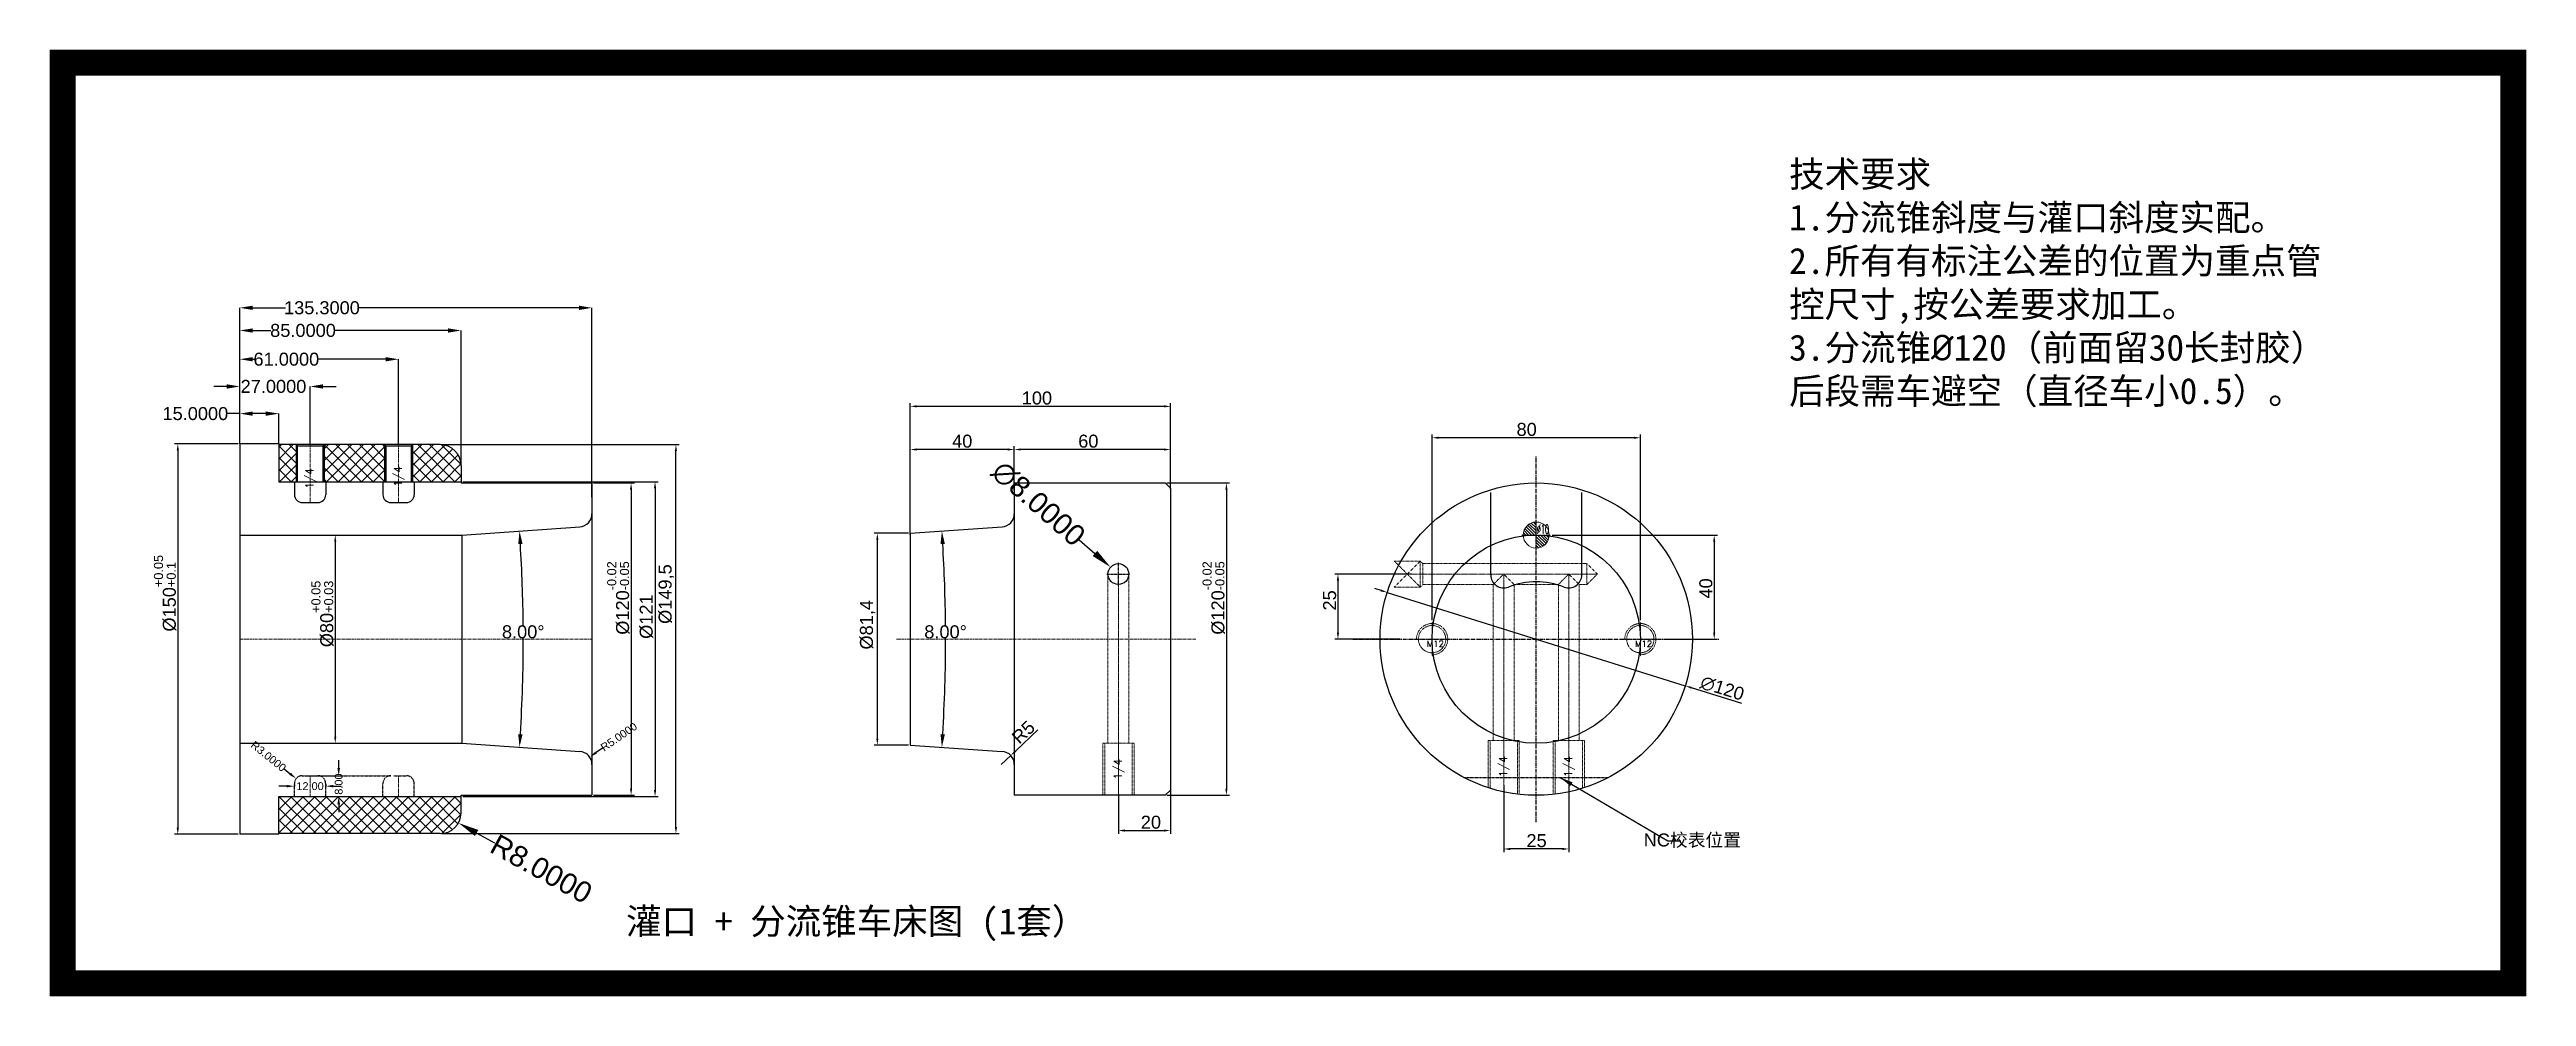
# Model space of a CAD drawing. Header units: inches. Extents: x 6 to 958, y 2 to 366.
import ezdxf
from ezdxf.enums import TextEntityAlignment as Align

# ---------------------------------------------------------------- set-up
doc = ezdxf.new("R2010")
doc.units = ezdxf.units.IN
doc.header["$MEASUREMENT"] = 0
doc.linetypes.add('CENTER', pattern=[0.6, 0.375, -0.075, 0.075, -0.075])
doc.linetypes.add('HIDDEN', pattern=[0.2, 0.1, -0.1])
for name, color, linetype, lineweight in [('cool', 153, 'HIDDEN', 9), ('dim', 82, 'Continuous', 9), ('epin', 13, 'Continuous', 9), ('moldbase', 7, 'Continuous', 20), ('screw', 33, 'Continuous', 13)]:
    doc.layers.add(name, color=color, linetype=linetype, lineweight=lineweight)
doc.layers.add('DEFAULT_2', color=8, linetype='HIDDEN')
doc.styles.get("Standard").update_dxf_attribs({"font": 'arial.ttf'})
doc.styles.add('TXT', font='txt.shx', dxfattribs={"bigfont": 'gbcbig.shx'})
doc.styles.add('TXT05', font='txt.shx', dxfattribs={"width": 0.5, "bigfont": 'gbcbig.shx'})
doc.dimstyles.new('ISO-25', dxfattribs={"dimtxt": 2.5, "dimasz": 2.5, "dimexe": 1.25, "dimexo": 0.625, "dimtad": 1, "dimtxsty": 'Standard', "dimcen": 2.5, "dimadec": 0, "dimazin": 0, "dimtfac": 1, "dimtmove": 0, "dimatfit": 3, "dimfxl": 0, "dimarcsym": 0})
doc.dimstyles.get("Standard").update_dxf_attribs({"dimtxt": 0.18, "dimasz": 0.18, "dimexe": 0.18, "dimexo": 0.0625, "dimgap": 0.09, "dimtad": 0, "dimtih": 1, "dimtoh": 1, "dimdec": 4, "dimzin": 0, "dimdsep": 46, "dimtxsty": 'Standard', "dimcen": 0.09, "dimadec": 0, "dimazin": 0, "dimtfac": 1, "dimtdec": 4, "dimtofl": 0, "dimtmove": 0, "dimatfit": 3, "dimfxl": 0, "dimtolj": 1, "dimtzin": 0, "dimarcsym": 0})
doc.dimstyles.new('STANDARD$0', dxfattribs={"dimscale": 2, "dimtxt": 3, "dimasz": 3, "dimexe": 1.25, "dimexo": 0.625, "dimgap": 0.5, "dimtad": 0, "dimdsep": 46, "dimlunit": 6, "dimtxsty": 'Standard', "dimblk": 'CLOSEDBLANK', "dimcen": 0, "dimclrt": 2, "dimazin": 2, "dimtfac": 2, "dimtmove": 1, "dimatfit": 3, "dimfxl": 0, "dimtolj": 1, "dimtzin": 0, "dimarcsym": 0})

msp = doc.modelspace()

# ---------------------------------------------------------------- texts
at = {"char_height": 10, "attachment_point": 1}
for s, insert, width in [('{\\fSimSun|b0|i0|c134|p2;技术要求\\P1.分流锥斜度与灌口斜度实配。\\P2.所有有标注公差的位置为重点管控尺寸,按公差要求加工。\\P3.分流锥\\fISOCPEUR|b0|i0|c0|p34;%%C\\fSimSun|b0|i0|c134|p2;120（前面留30长封胶）后段需车避空（直径车小0.5）。}', (674.52869, 323.15078), 209.4480089), ('{\\fSimSun|b0|i0|c134|p2; 灌口 + 分流锥车床图 (1套）}', (220.86995, 36.01788), 184.0541872)]:
    msp.add_mtext(s, dxfattribs=dict(at, insert=insert, width=width))
at = {"layer": 'dim', "insert": (618.65547, 61.99215), "char_height": 5, "attachment_point": 4}
msp.add_mtext('\\A1;NC{\\fSimSun|b0|i0|c134|p2;校表位置}', dxfattribs=at)
at = {"layer": 'screw', "color": 222, "linetype": 'HIDDEN', "ltscale": 0.746373, "style": 'TXT'}
for rotation, p in [(90, (106.26124, 201.15776)), (90, (140.26124, 201.94028)), (89.99972997, (416.82801, 89.45309)), (90, (564.86616, 90.45322)), (90, (589.86616, 90.45322))]:
    msp.add_text('1/4', height=3, rotation=rotation, dxfattribs=at).set_placement(p, align=Align.MIDDLE)

# ---------------------------------------------------------------- blocks, each defined once
blk = doc.blocks.new('*D36')
at = {"color": 0, "lineweight": -2, "transparency": 16777216}
for p, q in [((583.49, 179.45), (646.99, 179.45)), ((645.74, 176.95), (645.74, 141.95)), ((626.78, 139.45), (646.99, 139.45))]:
    blk.add_line(p, q, dxfattribs=at)
at = {"color": 0, "transparency": 16777216}
for points in [[(645.33, 176.95), (646.16, 176.95), (645.74, 179.45)], [(645.33, 141.95), (646.16, 141.95), (645.74, 139.45)]]:
    blk.add_solid(points, dxfattribs=at)
at = {"layer": 'Defpoints', "color": 0, "transparency": 16777216}
for p in [(582.87, 179.45), (626.16, 139.45), (645.74, 139.45)]:
    blk.add_point(p, dxfattribs=at)
at = {"color": 0, "lineweight": 0, "transparency": 16777216, "insert": (642.56, 158.94), "char_height": 5, "attachment_point": 5, "rotation": 90}
blk.add_mtext('40', dxfattribs=at)
blk = doc.blocks.new('*D37')
at = {"color": 0, "lineweight": -2, "transparency": 16777216}
for p, q in [((537.37, 146.68), (537.37, 218.08)), ((614.87, 216.83), (539.87, 216.83)), ((617.37, 146.68), (617.37, 218.08))]:
    blk.add_line(p, q, dxfattribs=at)
at = {"color": 0, "transparency": 16777216}
for points in [[(539.87, 217.25), (539.87, 216.42), (537.37, 216.83)], [(614.87, 217.25), (614.87, 216.42), (617.37, 216.83)]]:
    blk.add_solid(points, dxfattribs=at)
at = {"layer": 'Defpoints', "color": 0, "transparency": 16777216}
for p in [(537.37, 216.83), (537.37, 146.05), (617.37, 146.05)]:
    blk.add_point(p, dxfattribs=at)
at = {"color": 0, "lineweight": 0, "transparency": 16777216, "insert": (573.7, 220.01), "char_height": 5, "attachment_point": 5}
blk.add_mtext('80', dxfattribs=at)
blk = doc.blocks.new('screw_m12_g')
at = {"layer": 'screw', "color": 1, "linetype": 'CENTER', "ltscale": 0.24}
for p, q in [((-6.6, 0), (6.6, 0)), ((0, -6.6), (0, 6.6))]:
    blk.add_line(p, q, dxfattribs=at)
at = {"layer": 'screw', "color": 33, "linetype": 'HIDDEN', "ltscale": 0.24}
blk.add_circle((0, 0), 5.25, dxfattribs=at)
at = {"layer": 'screw', "color": 92, "linetype": 'HIDDEN', "ltscale": 0.24}
blk.add_arc((0, 0), 6, 270, 180, dxfattribs=at)
at = {"layer": 'screw', "color": 6, "style": 'TXT'}
blk.add_text('M12', height=2.4, dxfattribs=at).set_placement((-2.04, -3))
blk = doc.blocks.new('epin_ejp_10')
at = {"layer": 'epin'}
h = blk.add_hatch(dxfattribs=at)
h.set_pattern_fill('_ANSI31', color=123, scale=0.25, angle=90, style=0)
h.set_pattern_definition([(135, (-1645.23396, 6741.0989), (-0.56126601, -0.56126601), [])])
h.paths.add_polyline_path([(0, 5, 0.414214), (-5, 0), (0, 0)])
h.paths.add_polyline_path([(5, 0), (0, 0), (0, -5, 0.414214)])
at = {"layer": 'epin', "color": 1, "linetype": 'CENTER', "ltscale": 0.219913}
for p, q in [((-5.5, 0), (5.5, 0)), ((0, -5.5), (0, 5.5))]:
    blk.add_line(p, q, dxfattribs=at)
at = {"layer": 'epin'}
blk.add_circle((0, 0), 5, dxfattribs=at)
at = {"layer": 'epin', "color": 6, "style": 'TXT05', "width": 0.5}
blk.add_text('%%c10', height=3.5, dxfattribs=at).set_placement((0.2, 0.5))
blk = doc.blocks.new('*D38')
at = {"color": 0, "lineweight": -2, "transparency": 16777216}
for p, q in [((215.19, 199.45), (230.85, 199.45)), ((229.6, 196.95), (229.6, 81.95)), ((215.19, 79.45), (230.85, 79.45))]:
    blk.add_line(p, q, dxfattribs=at)
at = {"color": 0, "transparency": 16777216}
for points in [[(229.18, 196.95), (230.01, 196.95), (229.6, 199.45)], [(229.18, 81.95), (230.01, 81.95), (229.6, 79.45)]]:
    blk.add_solid(points, dxfattribs=at)
at = {"layer": 'Defpoints', "color": 0, "transparency": 16777216}
for p in [(214.56, 199.45), (214.56, 79.45), (229.6, 79.45)]:
    blk.add_point(p, dxfattribs=at)
at = {"color": 0, "lineweight": 0, "transparency": 16777216, "insert": (224.71, 155.26), "char_height": 5, "attachment_point": 5, "rotation": 90}
blk.add_mtext('%%C120{\\H0.7x;\\S-0.02^ -0.05;}', dxfattribs=at)
blk = doc.blocks.new('*D39')
at = {"color": 0, "lineweight": -2, "transparency": 16777216}
for p, q in [((95.99, 179.45), (117.19, 179.45)), ((115.94, 176.95), (115.94, 101.95)), ((95.99, 99.45), (117.19, 99.45))]:
    blk.add_line(p, q, dxfattribs=at)
at = {"color": 0, "transparency": 16777216}
for points in [[(115.52, 176.95), (116.35, 176.95), (115.94, 179.45)], [(115.52, 101.95), (116.35, 101.95), (115.94, 99.45)]]:
    blk.add_solid(points, dxfattribs=at)
at = {"layer": 'Defpoints', "color": 0, "transparency": 16777216}
for p in [(95.36, 179.45), (95.36, 99.45), (115.94, 99.45)]:
    blk.add_point(p, dxfattribs=at)
at = {"color": 0, "lineweight": 0, "transparency": 16777216, "insert": (111.05, 149.13), "char_height": 5, "attachment_point": 5, "rotation": 90}
blk.add_mtext('%%C80{\\H0.7x;\\S+0.05^ +0.03;}', dxfattribs=at)
blk = doc.blocks.new('*D48')
at = {"color": 4, "lineweight": -2, "transparency": 16777216}
for start, end in [(0.51306, 3.51904), (356.48096, 0.02193)]:
    blk.add_arc((-407.47, 139.45), 595.65, start, end, dxfattribs=at)
at = {"color": 4, "transparency": 16777216}
for points in [[(186.23, 175.96), (187.89, 176.07), (186.73, 181)], [(187.89, 102.84), (186.23, 102.95), (186.73, 97.9)]]:
    blk.add_solid(points, dxfattribs=at)
at = {"layer": 'Defpoints', "color": 0, "transparency": 16777216}
for p in [(209.91, 182.62), (164.56, 179.45), (188.02, 125.59), (164.56, 99.45), (209.91, 96.28)]:
    blk.add_point(p, dxfattribs=at)
at = {"color": 6, "transparency": 16777216, "insert": (188.17, 142.23), "char_height": 5, "attachment_point": 5}
blk.add_mtext('\\A1;8.00°', dxfattribs=at)
blk = doc.blocks.new('*D40')
at = {"color": 4, "lineweight": -2, "transparency": 16777216}
for p, q in [((79.26, 226.1), (74.26, 226.1)), ((79.26, 214.45), (79.26, 226.1)), ((89.26, 226.1), (84.26, 226.1)), ((94.26, 214.45), (94.26, 226.1))]:
    blk.add_line(p, q, dxfattribs=at)
at = {"color": 4, "transparency": 16777216}
for points in [[(84.26, 226.94), (84.26, 225.27), (79.26, 226.1)], [(89.26, 226.94), (89.26, 225.27), (94.26, 226.1)]]:
    blk.add_solid(points, dxfattribs=at)
at = {"layer": 'Defpoints', "color": 0, "transparency": 16777216}
for p in [(94.26, 226.1), (79.26, 214.45), (94.26, 214.45)]:
    blk.add_point(p, dxfattribs=at)
at = {"color": 6, "transparency": 16777216, "insert": (62.18, 226.1), "char_height": 5, "attachment_point": 5}
blk.add_mtext('\\A1;15.0000', dxfattribs=at)
blk = doc.blocks.new('*D49')
at = {"color": 4, "lineweight": -2, "transparency": 16777216}
for p, q in [((74.26, 236.54), (69.26, 236.54)), ((79.26, 214.45), (79.26, 236.54)), ((106.26, 214.2), (106.26, 236.54)), ((111.26, 236.54), (116.26, 236.54))]:
    blk.add_line(p, q, dxfattribs=at)
at = {"color": 4, "transparency": 16777216}
for points in [[(74.26, 237.38), (74.26, 235.71), (79.26, 236.54)], [(111.26, 237.38), (111.26, 235.71), (106.26, 236.54)]]:
    blk.add_solid(points, dxfattribs=at)
at = {"layer": 'Defpoints', "color": 0, "transparency": 16777216}
for p in [(106.26, 236.54), (79.26, 214.45), (106.26, 214.2)]:
    blk.add_point(p, dxfattribs=at)
at = {"color": 6, "transparency": 16777216, "insert": (92.2, 236.54), "char_height": 5, "attachment_point": 5}
blk.add_mtext('\\A1;27.0000', dxfattribs=at)
blk = doc.blocks.new('*D50')
at = {"color": 4, "lineweight": -2, "transparency": 16777216}
for p, q in [((79.26, 214.45), (79.26, 247)), ((84.26, 247), (84.82, 247)), ((135.26, 247), (109.47, 247)), ((140.26, 214.2), (140.26, 247))]:
    blk.add_line(p, q, dxfattribs=at)
at = {"color": 4, "transparency": 16777216}
for points in [[(84.26, 247.84), (84.26, 246.17), (79.26, 247)], [(135.26, 247.84), (135.26, 246.17), (140.26, 247)]]:
    blk.add_solid(points, dxfattribs=at)
at = {"layer": 'Defpoints', "color": 0, "transparency": 16777216}
for p in [(140.26, 247), (79.26, 214.45), (140.26, 214.2)]:
    blk.add_point(p, dxfattribs=at)
at = {"color": 6, "transparency": 16777216, "insert": (97.15, 247), "char_height": 5, "attachment_point": 5}
blk.add_mtext('\\A1;61.0000', dxfattribs=at)
blk = doc.blocks.new('*D51')
at = {"color": 4, "lineweight": -2, "transparency": 16777216}
for p, q in [((79.26, 214.45), (79.26, 258.05)), ((84.26, 258.05), (91.23, 258.05)), ((159.26, 258.05), (115.86, 258.05)), ((164.26, 206.2), (164.26, 258.05))]:
    blk.add_line(p, q, dxfattribs=at)
at = {"color": 4, "transparency": 16777216}
for points in [[(84.26, 258.88), (84.26, 257.21), (79.26, 258.05)], [(159.26, 258.88), (159.26, 257.21), (164.26, 258.05)]]:
    blk.add_solid(points, dxfattribs=at)
at = {"layer": 'Defpoints', "color": 0, "transparency": 16777216}
for p in [(164.26, 258.05), (79.26, 214.45), (164.26, 206.2)]:
    blk.add_point(p, dxfattribs=at)
at = {"color": 6, "transparency": 16777216, "insert": (103.55, 258.05), "char_height": 5, "attachment_point": 5}
blk.add_mtext('\\A1;85.0000', dxfattribs=at)
blk = doc.blocks.new('*D52')
at = {"color": 4, "lineweight": -2, "transparency": 16777216}
for p, q in [((79.26, 214.45), (79.26, 266.77)), ((84.26, 266.77), (96.8, 266.77)), ((209.56, 266.77), (124.84, 266.77)), ((214.56, 194.06), (214.56, 266.77))]:
    blk.add_line(p, q, dxfattribs=at)
at = {"color": 4, "transparency": 16777216}
for points in [[(84.26, 267.6), (84.26, 265.93), (79.26, 266.77)], [(209.56, 267.6), (209.56, 265.93), (214.56, 266.77)]]:
    blk.add_solid(points, dxfattribs=at)
at = {"layer": 'Defpoints', "color": 0, "transparency": 16777216}
for p in [(214.56, 266.77), (79.26, 214.45), (214.56, 194.06)]:
    blk.add_point(p, dxfattribs=at)
at = {"color": 6, "transparency": 16777216, "insert": (110.82, 266.77), "char_height": 5, "attachment_point": 5}
blk.add_mtext('\\A1;135.3000', dxfattribs=at)
blk = doc.blocks.new('*D41')
at = {"color": 0, "lineweight": -2, "transparency": 16777216}
for p, q in [((376.83, 196.58), (376.83, 213.57)), ((434.33, 212.32), (379.33, 212.32)), ((436.83, 197.08), (436.83, 213.57))]:
    blk.add_line(p, q, dxfattribs=at)
at = {"color": 0, "transparency": 16777216}
for points in [[(379.33, 212.74), (379.33, 211.9), (376.83, 212.32)], [(434.33, 212.74), (434.33, 211.9), (436.83, 212.32)]]:
    blk.add_solid(points, dxfattribs=at)
at = {"layer": 'Defpoints', "color": 0, "transparency": 16777216}
for p in [(376.83, 212.32), (376.83, 195.95), (436.83, 196.45)]:
    blk.add_point(p, dxfattribs=at)
at = {"color": 0, "lineweight": 0, "transparency": 16777216, "insert": (405.28, 215.5), "char_height": 5, "attachment_point": 5}
blk.add_mtext('60', dxfattribs=at)
blk = doc.blocks.new('*D42')
at = {"color": 0, "lineweight": -2, "transparency": 16777216}
for p, q in [((336.83, 179.51), (336.83, 230.15)), ((434.33, 228.9), (339.33, 228.9)), ((436.83, 197.08), (436.83, 230.15))]:
    blk.add_line(p, q, dxfattribs=at)
at = {"color": 0, "transparency": 16777216}
for points in [[(339.33, 229.32), (339.33, 228.48), (336.83, 228.9)], [(434.33, 229.32), (434.33, 228.48), (436.83, 228.9)]]:
    blk.add_solid(points, dxfattribs=at)
at = {"layer": 'Defpoints', "color": 0, "transparency": 16777216}
for p in [(336.83, 228.9), (436.83, 196.45), (336.83, 178.89)]:
    blk.add_point(p, dxfattribs=at)
at = {"color": 0, "lineweight": 0, "transparency": 16777216, "insert": (385.52, 232.08), "char_height": 5, "attachment_point": 5}
blk.add_mtext('100', dxfattribs=at)
blk = doc.blocks.new('*D43')
at = {"color": 0, "lineweight": -2, "transparency": 16777216}
for p, q in [((336.83, 179.51), (336.83, 213.57)), ((374.33, 212.32), (339.33, 212.32)), ((376.83, 196.97), (376.83, 213.57))]:
    blk.add_line(p, q, dxfattribs=at)
at = {"color": 0, "transparency": 16777216}
for points in [[(339.33, 212.74), (339.33, 211.9), (336.83, 212.32)], [(374.33, 212.74), (374.33, 211.9), (376.83, 212.32)]]:
    blk.add_solid(points, dxfattribs=at)
at = {"layer": 'Defpoints', "color": 0, "transparency": 16777216}
for p in [(336.83, 212.32), (376.83, 196.34), (336.83, 178.89)]:
    blk.add_point(p, dxfattribs=at)
at = {"color": 0, "lineweight": 0, "transparency": 16777216, "insert": (356.83, 215.5), "char_height": 5, "attachment_point": 5}
blk.add_mtext('40', dxfattribs=at)
blk = doc.blocks.new('*D44')
at = {"color": 0, "lineweight": -2, "transparency": 16777216}
for p, q in [((435.45, 199.45), (459.58, 199.45)), ((458.33, 196.95), (458.33, 81.95)), ((435.45, 79.45), (459.58, 79.45))]:
    blk.add_line(p, q, dxfattribs=at)
at = {"color": 0, "transparency": 16777216}
for points in [[(457.92, 196.95), (458.75, 196.95), (458.33, 199.45)], [(457.92, 81.95), (458.75, 81.95), (458.33, 79.45)]]:
    blk.add_solid(points, dxfattribs=at)
at = {"layer": 'Defpoints', "color": 0, "transparency": 16777216}
for p in [(434.83, 199.45), (434.83, 79.45), (458.33, 79.45)]:
    blk.add_point(p, dxfattribs=at)
at = {"color": 0, "lineweight": 0, "transparency": 16777216, "insert": (453.45, 155.26), "char_height": 5, "attachment_point": 5, "rotation": 90}
blk.add_mtext('%%C120{\\H0.7x;\\S-0.02^ -0.05;}', dxfattribs=at)
blk = doc.blocks.new('*D45')
at = {"color": 0, "lineweight": -2, "transparency": 16777216}
for p, q in [((416.83, 79.83), (416.83, 64.64)), ((436.83, 83.79), (436.83, 64.64)), ((419.33, 65.89), (434.33, 65.89))]:
    blk.add_line(p, q, dxfattribs=at)
at = {"color": 0, "transparency": 16777216}
for points in [[(419.33, 66.31), (419.33, 65.48), (416.83, 65.89)], [(434.33, 66.31), (434.33, 65.48), (436.83, 65.89)]]:
    blk.add_solid(points, dxfattribs=at)
at = {"layer": 'Defpoints', "color": 0, "transparency": 16777216}
for p in [(416.83, 80.45), (436.83, 84.42), (436.83, 65.89)]:
    blk.add_point(p, dxfattribs=at)
at = {"color": 0, "lineweight": 0, "transparency": 16777216, "insert": (429.33, 69.07), "char_height": 5, "attachment_point": 5}
blk.add_mtext('20', dxfattribs=at)
blk = doc.blocks.new('*D53')
at = {"color": 0, "lineweight": -2, "transparency": 16777216}
for p, q in [((336.2, 180.15), (322.96, 180.15)), ((324.21, 177.65), (324.21, 101.25)), ((336.2, 98.75), (322.96, 98.75))]:
    blk.add_line(p, q, dxfattribs=at)
at = {"color": 0, "transparency": 16777216}
for points in [[(323.79, 177.65), (324.62, 177.65), (324.21, 180.15)], [(323.79, 101.25), (324.62, 101.25), (324.21, 98.75)]]:
    blk.add_solid(points, dxfattribs=at)
at = {"layer": 'Defpoints', "color": 0, "transparency": 16777216}
for p in [(336.83, 180.15), (324.21, 98.75), (336.83, 98.75)]:
    blk.add_point(p, dxfattribs=at)
at = {"color": 0, "lineweight": 0, "transparency": 16777216, "insert": (320.49, 144.97), "char_height": 5, "attachment_point": 5, "rotation": 90}
blk.add_mtext('%%c81,4', dxfattribs=at)
blk = doc.blocks.new('*D54')
at = {"color": 4, "lineweight": -2, "transparency": 16777216}
for start, end in [(0.51306, 3.51904), (356.48096, 0.02193)]:
    blk.add_arc((-245.2, 139.45), 595.65, start, end, dxfattribs=at)
at = {"color": 4, "transparency": 16777216}
for points in [[(348.49, 175.96), (350.16, 176.07), (349, 181)], [(350.16, 102.84), (348.49, 102.95), (349, 97.9)]]:
    blk.add_solid(points, dxfattribs=at)
at = {"layer": 'Defpoints', "color": 0, "transparency": 16777216}
for p in [(372.18, 182.62), (336.83, 180.15), (350.29, 125.59), (336.83, 98.75), (372.18, 96.28)]:
    blk.add_point(p, dxfattribs=at)
at = {"color": 6, "transparency": 16777216, "insert": (350.44, 142.23), "char_height": 5, "attachment_point": 5}
blk.add_mtext('\\A1;8.00°', dxfattribs=at)
blk = doc.blocks.new('*D55')
at = {"color": 0, "lineweight": -2, "transparency": 16777216}
for p, q in [((385.9, 104.58), (377.28, 96.44)), ((371.83, 91.29), (375.46, 94.73))]:
    blk.add_line(p, q, dxfattribs=at)
at = {"color": 0, "transparency": 16777216}
blk.add_solid([(376.99, 96.75), (377.57, 96.14), (375.46, 94.73)], dxfattribs=at)
at = {"layer": 'Defpoints', "color": 0, "transparency": 16777216}
for p in [(371.83, 91.29), (375.46, 94.73)]:
    blk.add_point(p, dxfattribs=at)
at = {"color": 0, "lineweight": 0, "transparency": 16777216, "insert": (380.32, 103.67), "char_height": 5, "attachment_point": 5, "rotation": 43.36579}
blk.add_mtext('R5', dxfattribs=at)
blk = doc.blocks.new('*D56')
at = {"color": 3, "lineweight": -2, "transparency": 16777216}
blk.add_line((218.61, 97.55), (216.14, 95.84), dxfattribs=at)
at = {"color": 3, "transparency": 16777216}
blk.add_solid([(215.86, 96.26), (216.43, 95.43), (213.67, 94.14)], dxfattribs=at)
at = {"layer": 'Defpoints', "color": 0, "transparency": 16777216}
for p in [(209.56, 91.29), (213.67, 94.14)]:
    blk.add_point(p, dxfattribs=at)
at = {"color": 6, "transparency": 16777216, "insert": (224.91, 101.91), "char_height": 3, "attachment_point": 5, "rotation": 34.66288}
blk.add_mtext('\\A1;R5.0000', dxfattribs=at)
blk = doc.blocks.new('*D46')
at = {"color": 3, "linetype": 'Continuous', "lineweight": -2, "transparency": 16777216}
for p, q in [((97.26, 82.95), (94.26, 82.95)), ((100.26, 83.57), (100.26, 82.95)), ((112.26, 83.68), (112.26, 82.95)), ((115.26, 82.95), (118.26, 82.95))]:
    blk.add_line(p, q, dxfattribs=at)
at = {"color": 3, "transparency": 16777216}
for points in [[(97.26, 83.45), (97.26, 82.45), (100.26, 82.95)], [(115.26, 83.45), (115.26, 82.45), (112.26, 82.95)]]:
    blk.add_solid(points, dxfattribs=at)
at = {"layer": 'Defpoints', "color": 0, "transparency": 16777216}
for p in [(100.26, 83.57), (100.26, 82.95), (112.26, 83.68)]:
    blk.add_point(p, dxfattribs=at)
at = {"color": 6, "transparency": 16777216, "insert": (106.26, 82.95), "char_height": 3, "attachment_point": 5}
blk.add_mtext('\\A1;12.00', dxfattribs=at)
blk = doc.blocks.new('*D57')
at = {"color": 3, "linetype": 'Continuous', "lineweight": -2, "transparency": 16777216}
for p, q in [((104.23, 86.95), (117.26, 86.95)), ((117.26, 89.95), (117.26, 92.95)), ((108.9, 78.95), (117.26, 78.95)), ((117.26, 75.95), (117.26, 72.95))]:
    blk.add_line(p, q, dxfattribs=at)
at = {"color": 3, "transparency": 16777216}
for points in [[(116.76, 89.95), (117.76, 89.95), (117.26, 86.95)], [(116.76, 75.95), (117.76, 75.95), (117.26, 78.95)]]:
    blk.add_solid(points, dxfattribs=at)
at = {"layer": 'Defpoints', "color": 0, "transparency": 16777216}
for p in [(104.23, 86.95), (108.9, 78.95), (117.26, 78.95)]:
    blk.add_point(p, dxfattribs=at)
at = {"color": 6, "transparency": 16777216, "insert": (117.26, 83.75), "char_height": 3, "attachment_point": 5, "rotation": 90}
blk.add_mtext('\\A1;8.00', dxfattribs=at)
blk = doc.blocks.new('*D58')
at = {"color": 3, "linetype": 'Continuous', "lineweight": -2, "transparency": 16777216}
blk.add_line((96.25, 89.6), (98.59, 87.71), dxfattribs=at)
at = {"color": 3, "transparency": 16777216}
blk.add_solid([(98.9, 88.1), (98.27, 87.33), (100.92, 85.83)], dxfattribs=at)
at = {"layer": 'Defpoints', "color": 0, "transparency": 16777216}
for p in [(100.92, 85.83), (103.26, 83.95)]:
    blk.add_point(p, dxfattribs=at)
at = {"color": 6, "transparency": 16777216, "insert": (90.28, 94.4), "char_height": 3, "attachment_point": 5, "rotation": 321.17969}
blk.add_mtext('\\A1;R3.0000', dxfattribs=at)
blk = doc.blocks.new('*D47')
at = {"color": 0, "lineweight": -2, "transparency": 16777216}
for p, q in [((78.64, 214.45), (54.19, 214.45)), ((55.44, 211.95), (55.44, 66.95)), ((78.64, 64.45), (54.19, 64.45))]:
    blk.add_line(p, q, dxfattribs=at)
at = {"color": 0, "transparency": 16777216}
for points in [[(55.02, 211.95), (55.86, 211.95), (55.44, 214.45)], [(55.02, 66.95), (55.86, 66.95), (55.44, 64.45)]]:
    blk.add_solid(points, dxfattribs=at)
at = {"layer": 'Defpoints', "color": 0, "transparency": 16777216}
for p in [(79.26, 214.45), (55.44, 64.45), (79.26, 64.45)]:
    blk.add_point(p, dxfattribs=at)
at = {"color": 0, "lineweight": 0, "transparency": 16777216, "insert": (50.56, 157.08), "char_height": 5, "attachment_point": 5, "rotation": 90}
blk.add_mtext('%%C150{\\H0.7x;\\S+0.05^ +0.1;}', dxfattribs=at)
blk = doc.blocks.new('*D59')
at = {"color": 0, "lineweight": -2, "transparency": 16777216}
for p, q in [((164.89, 199.95), (240.06, 199.95)), ((238.81, 197.45), (238.81, 81.45)), ((164.89, 78.95), (240.06, 78.95))]:
    blk.add_line(p, q, dxfattribs=at)
at = {"color": 0, "transparency": 16777216}
for points in [[(238.39, 197.45), (239.23, 197.45), (238.81, 199.95)], [(238.39, 81.45), (239.23, 81.45), (238.81, 78.95)]]:
    blk.add_solid(points, dxfattribs=at)
at = {"layer": 'Defpoints', "color": 0, "transparency": 16777216}
for p in [(164.26, 199.95), (164.26, 78.95), (238.81, 78.95)]:
    blk.add_point(p, dxfattribs=at)
at = {"color": 0, "lineweight": 0, "transparency": 16777216, "insert": (235.49, 148.1), "char_height": 5, "attachment_point": 5, "rotation": 90}
blk.add_mtext('%%c121', dxfattribs=at)
blk = doc.blocks.new('*D60')
at = {"color": 4, "lineweight": -2, "transparency": 16777216}
blk.add_line((177.25, 61.07), (170.26, 64.95), dxfattribs=at)
at = {"color": 4, "transparency": 16777216}
blk.add_solid([(170.9, 66.11), (169.61, 63.78), (163.26, 68.83)], dxfattribs=at)
at = {"layer": 'Defpoints', "color": 0, "transparency": 16777216}
for p in [(156.26, 72.7), (163.26, 68.83)]:
    blk.add_point(p, dxfattribs=at)
at = {"color": 6, "transparency": 16777216, "insert": (195.12, 51.17), "char_height": 8, "attachment_point": 5, "rotation": 331.00869}
blk.add_mtext('\\A1;R8.0000', dxfattribs=at)
blk = doc.blocks.new('*D61')
at = {"color": 0, "lineweight": -2, "transparency": 16777216}
for p, q in [((156.89, 214.2), (248.09, 214.2)), ((246.84, 67.2), (246.84, 211.7)), ((156.89, 64.7), (248.09, 64.7))]:
    blk.add_line(p, q, dxfattribs=at)
at = {"color": 0, "transparency": 16777216}
for points in [[(246.42, 211.7), (247.25, 211.7), (246.84, 214.2)], [(246.42, 67.2), (247.25, 67.2), (246.84, 64.7)]]:
    blk.add_solid(points, dxfattribs=at)
at = {"layer": 'Defpoints', "color": 0, "transparency": 16777216}
for p in [(156.26, 214.2), (246.84, 214.2), (156.26, 64.7)]:
    blk.add_point(p, dxfattribs=at)
at = {"color": 0, "lineweight": 0, "transparency": 16777216, "insert": (243.13, 156.76), "char_height": 5, "attachment_point": 5, "rotation": 90}
blk.add_mtext('%%c149,5', dxfattribs=at)
blk = doc.blocks.new('*D62')
at = {"color": 0, "lineweight": -2, "transparency": 16777216}
for p, q in [((517.73, 158.15), (515.34, 158.89)), ((520.11, 157.4), (634.62, 121.51)), ((656.3, 114.71), (637.01, 120.76))]:
    blk.add_line(p, q, dxfattribs=at)
at = {"color": 0, "transparency": 16777216}
for points in [[(517.85, 158.54), (517.6, 157.75), (520.11, 157.4)], [(637.13, 121.16), (636.88, 120.36), (634.62, 121.51)]]:
    blk.add_solid(points, dxfattribs=at)
at = {"layer": 'Defpoints', "color": 0, "transparency": 16777216}
for p in [(520.11, 157.4), (634.62, 121.51)]:
    blk.add_point(p, dxfattribs=at)
at = {"color": 0, "lineweight": 0, "transparency": 16777216, "insert": (648.84, 120.53), "char_height": 5, "attachment_point": 5, "rotation": 342.59646}
blk.add_mtext('∅120', dxfattribs=at)
blk = doc.blocks.new('cool_jt_g14')
at = {"layer": 'cool', "ltscale": 0.3}
for p, q in [((0, 5), (10, 5)), ((0, -5), (10, 5)), ((0, 5), (10, -5)), ((10, -5), (10, 5)), ((10, 5), (11, 4)), ((11, -4), (11, 4)), ((0, -5), (10, -5)), ((10, -5), (11, -4))]:
    blk.add_line(p, q, dxfattribs=at)
blk = doc.blocks.new('*D63')
at = {"color": 0, "lineweight": -2, "transparency": 16777216}
for p, q in [((529.47, 164.45), (499.94, 164.45)), ((501.19, 161.95), (501.19, 141.95)), ((525.05, 139.45), (499.94, 139.45))]:
    blk.add_line(p, q, dxfattribs=at)
at = {"color": 0, "transparency": 16777216}
for points in [[(500.77, 161.95), (501.61, 161.95), (501.19, 164.45)], [(500.77, 141.95), (501.61, 141.95), (501.19, 139.45)]]:
    blk.add_solid(points, dxfattribs=at)
at = {"layer": 'Defpoints', "color": 0, "transparency": 16777216}
for p in [(530.09, 164.45), (501.19, 139.45), (525.67, 139.45)]:
    blk.add_point(p, dxfattribs=at)
at = {"color": 0, "lineweight": 0, "transparency": 16777216, "insert": (498.01, 154.34), "char_height": 5, "attachment_point": 5, "rotation": 90}
blk.add_mtext('25', dxfattribs=at)
blk = doc.blocks.new('*D64')
at = {"color": 4, "lineweight": -2, "transparency": 16777216}
blk.add_line((401.81, 177.67), (407.82, 172.38), dxfattribs=at)
at = {"color": 4, "transparency": 16777216}
blk.add_solid([(408.7, 173.38), (406.94, 171.38), (413.83, 167.1)], dxfattribs=at)
at = {"layer": 'Defpoints', "color": 0, "transparency": 16777216}
for p in [(413.83, 167.1), (419.83, 161.81)]:
    blk.add_point(p, dxfattribs=at)
at = {"color": 6, "transparency": 16777216, "insert": (386.09, 191.5), "char_height": 8, "attachment_point": 5, "rotation": 318.65029}
blk.add_mtext('\\A1;∅8.0000', dxfattribs=at)
blk = doc.blocks.new('*D65')
at = {"color": 0, "lineweight": -2, "transparency": 16777216}
for p, q in [((564.87, 83.35), (564.87, 57.56)), ((589.87, 83.35), (589.87, 57.56)), ((587.37, 58.81), (567.37, 58.81))]:
    blk.add_line(p, q, dxfattribs=at)
at = {"color": 0, "transparency": 16777216}
for points in [[(567.37, 59.23), (567.37, 58.39), (564.87, 58.81)], [(587.37, 59.23), (587.37, 58.39), (589.87, 58.81)]]:
    blk.add_solid(points, dxfattribs=at)
at = {"layer": 'Defpoints', "color": 0, "transparency": 16777216}
for p in [(564.87, 83.98), (589.87, 83.98), (564.87, 58.81)]:
    blk.add_point(p, dxfattribs=at)
at = {"color": 0, "lineweight": 0, "transparency": 16777216, "insert": (577.5, 61.99), "char_height": 5, "attachment_point": 5}
blk.add_mtext('25', dxfattribs=at)

# ---------------------------------------------------------------- dimensions: what is measured, and where the dimension line sits
for base, p1, p2, dimstyle, override, picture, middle in [((214.56124, 266.76678), (79.26124, 214.45332), (214.56124, 194.0635), 'Standard', {"dimtxt": 5, "dimasz": 5, "dimexe": 0, "dimexo": 0, "dimgap": 0, "dimtad": 0, "dimzin": 0, "dimcen": 0, "dimclrd": 4, "dimclre": 4, "dimclrt": 6, "dimadec": 2, "dimtol": 0, "dimfxl": 1.25, "dimtzin": 0}, '*D52', (110.81892, 266.76678)), ((164.26124, 258.04815), (79.26124, 214.45332), (164.26124, 206.20332), 'Standard', {"dimtxt": 5, "dimasz": 5, "dimexe": 0, "dimexo": 0, "dimgap": 0, "dimtad": 0, "dimzin": 0, "dimcen": 0, "dimclrd": 4, "dimclre": 4, "dimclrt": 6, "dimadec": 2, "dimtol": 0, "dimfxl": 1.25, "dimtzin": 0}, '*D51', (103.54699, 258.04815)), ((140.26124, 247.00456), (79.26124, 214.45332), (140.26124, 214.20332), 'Standard', {"dimtxt": 5, "dimasz": 5, "dimexe": 0, "dimexo": 0, "dimgap": 0, "dimtad": 0, "dimzin": 0, "dimcen": 0, "dimclrd": 4, "dimclre": 4, "dimclrt": 6, "dimadec": 2, "dimtol": 0, "dimfxl": 1.25, "dimtzin": 0}, '*D50', (97.1477, 247.00456)), ((106.26124, 236.54221), (79.26124, 214.45332), (106.26124, 214.20332), 'Standard', {"dimtxt": 5, "dimasz": 5, "dimexe": 0, "dimexo": 0, "dimgap": 0, "dimtad": 0, "dimzin": 0, "dimcen": 0, "dimclrd": 4, "dimclre": 4, "dimclrt": 6, "dimadec": 2, "dimtol": 0, "dimfxl": 1.25, "dimtzin": 0}, '*D49', (92.20279, 236.54221)), ((94.26124, 226.10236), (79.26124, 214.45332), (94.26124, 214.45332), 'Standard', {"dimtxt": 5, "dimasz": 5, "dimexe": 0, "dimexo": 0, "dimgap": 0, "dimtad": 0, "dimzin": 0, "dimcen": 0, "dimclrd": 4, "dimclre": 4, "dimclrt": 6, "dimadec": 2, "dimtol": 0, "dimfxl": 1.25, "dimtzin": 0}, '*D40', (62.18416, 226.10236)), ((100.26124, 82.95332), (112.26124, 83.67528), (100.26124, 83.57194), 'STANDARD$0', {"dimscale": 1, "dimexe": 0, "dimexo": 0, "dimgap": 0, "dimzin": 0, "dimlunit": 2, "dimclrd": 3, "dimclre": 3, "dimclrt": 6, "dimazin": 0, "dimtfac": 1, "dimtofl": 0, "dimtmove": 0, "dimfxl": 1.25, "dimarcsym": 1}, '*D46', (106.26124, 82.95332))]:
    dim = msp.add_linear_dim(base=base, p1=p1, p2=p2, dimstyle=dimstyle, override=override)
    dim.commit()
    dim.dimension.update_dxf_attribs({"geometry": picture, "text_midpoint": middle, "dimtype": 160})
at = {"color": 6, "lineweight": 0}
for base, p1, p2, picture, middle in [((336.82803, 228.90013), (436.82796, 196.453), (336.82803, 178.88727), '*D42', (385.51904, 228.90013)), ((537.36616, 216.83333), (617.36616, 146.05337), (537.36616, 146.05337), '*D37', (573.69765, 216.83333)), ((376.82792, 212.32151), (436.82796, 196.453), (376.82792, 195.95368), '*D41', (405.2823, 212.32151)), ((436.82796, 65.89213), (416.82798, 80.45312), (436.82796, 84.41632), '*D45', (429.32796, 65.89213)), ((564.86616, 58.81038), (589.86616, 83.97721), (564.86616, 83.97721), '*D65', (577.49746, 58.81038))]:
    dim = msp.add_linear_dim(base=base, p1=p1, p2=p2, dimstyle='ISO-25', override={"dimtxt": 5}, dxfattribs=at)
    dim.commit()
    dim.dimension.update_dxf_attribs({"geometry": picture, "text_midpoint": middle, "dimtype": 160})
for base, p1, p2, text, picture, middle in [((55.43847, 64.45332), (79.26124, 214.45332), (79.26124, 64.45332), '%%C<>{\\H0.7x;\\S+0.05^ +0.1;}', '*D47', (55.43847, 157.07688)), ((246.8382, 214.20332), (156.26124, 64.70332), (156.26124, 214.20332), '%%c<>', '*D61', (246.8382, 156.756)), ((238.80897, 78.95332), (164.26124, 199.95332), (164.26124, 78.95332), '%%c<>', '*D59', (238.80897, 148.09511)), ((229.59544, 79.45332), (214.56124, 199.45332), (214.56124, 79.45332), '%%C<>{\\H0.7x;\\S-0.02^ -0.05;}', '*D38', (229.59544, 155.2634)), ((458.33421, 79.45364), (434.82796, 199.45308), (434.82796, 79.45364), '%%C<>{\\H0.7x;\\S-0.02^ -0.05;}', '*D44', (458.33421, 155.26316)), ((115.93781, 99.45332), (95.36069, 179.45332), (95.36069, 99.45332), '%%C<>{\\H0.7x;\\S+0.05^ +0.03;}', '*D39', (115.93781, 149.13243)), ((324.20539, 98.75424), (336.82803, 180.15278), (336.82797, 98.75424), '%%c<>', '*D53', (324.20539, 144.96764))]:
    dim = msp.add_linear_dim(base=base, p1=p1, p2=p2, angle=90, text=text, dimstyle='ISO-25', override={"dimtxt": 5}, dxfattribs=at)
    dim.commit()
    dim.dimension.update_dxf_attribs({"geometry": picture, "text_midpoint": middle, "dimtype": 160})
dim = msp.add_linear_dim(base=(336.82803, 212.32151), p1=(376.82803, 196.34476), p2=(336.82803, 178.88727), dimstyle='ISO-25', override={"dimtxt": 5}, dxfattribs=at)
dim.commit()
dim.dimension.update_dxf_attribs({"geometry": '*D43', "text_midpoint": (356.82803, 215.49937)})
dim = msp.add_diameter_dim_2p(p1=(419.83069, 161.81075), p2=(413.82516, 167.09598), dimstyle='Standard', override={"dimtxt": 8, "dimasz": 8, "dimexe": 0, "dimexo": 0, "dimgap": 0, "dimtih": 0, "dimtoh": 0, "dimzin": 0, "dimcen": 0, "dimclrd": 4, "dimclre": 4, "dimclrt": 6, "dimadec": 2, "dimtp": 0, "dimtm": 0, "dimtzin": 0})
dim.commit()
dim.dimension.update_dxf_attribs({"geometry": '*D64', "text_midpoint": (386.09158, 191.5032)})
for base, line1, line2, picture, middle in [((188.02018, 125.59324), ((164.56124, 99.45332), (209.91002, 96.28222)), ((164.56124, 179.45332), (209.91002, 182.62442)), '*D48', (188.17496, 142.2342)), ((350.28694, 125.59343), ((336.82797, 98.75424), (372.17678, 96.28241)), ((336.82803, 180.15278), (372.17678, 182.6246)), '*D54', (350.44172, 142.23439))]:
    dim = msp.add_angular_dim_2l(base=base, line1=line1, line2=line2, dimstyle='Standard', override={"dimtxt": 5, "dimasz": 5, "dimexe": 0, "dimexo": 0, "dimgap": 0, "dimtad": 0, "dimzin": 0, "dimcen": 0, "dimclrd": 4, "dimclre": 4, "dimclrt": 6, "dimadec": 2, "dimtol": 0, "dimfxl": 1.25, "dimtzin": 0})
    dim.commit()
    dim.dimension.update_dxf_attribs({"geometry": picture, "text_midpoint": middle, "dimtype": 162})
for base, p1, p2, picture, middle in [((645.74186, 139.45337), (582.86616, 179.45337), (626.15716, 139.45337), '*D36', (645.74186, 158.93881)), ((501.18895, 139.45337), (530.09223, 164.45337), (525.67292, 139.45337), '*D63', (501.18895, 154.33688))]:
    dim = msp.add_linear_dim(base=base, p1=p1, p2=p2, angle=90, dimstyle='ISO-25', override={"dimtxt": 5}, dxfattribs=at)
    dim.commit()
    dim.dimension.update_dxf_attribs({"geometry": picture, "text_midpoint": middle, "dimtype": 160})
dim = msp.add_diameter_dim_2p(p1=(520.11284, 157.39935), p2=(634.61947, 121.50739), dimstyle='ISO-25', override={"dimtxt": 5}, dxfattribs=at)
dim.commit()
dim.dimension.update_dxf_attribs({"geometry": '*D62', "text_midpoint": (648.8373, 120.52769)})
for center, mpoint, override, picture, middle in [((209.56124, 91.2944), (213.6738, 94.13814), {"dimtxt": 3, "dimasz": 3, "dimexe": 0, "dimexo": 0, "dimgap": 0, "dimtih": 0, "dimtoh": 0, "dimzin": 0, "dimcen": 0, "dimclrd": 3, "dimclre": 3, "dimclrt": 6, "dimadec": 2, "dimtp": 0, "dimtm": 0, "dimtzin": 0}, '*D56', (224.90733, 101.90584)), ((103.26124, 83.95332), (100.92389, 85.83396), {"dimtxt": 3, "dimasz": 3, "dimexe": 0, "dimexo": 0, "dimgap": 0, "dimtih": 0, "dimtoh": 0, "dimzin": 0, "dimcen": 0, "dimclrd": 3, "dimclre": 3, "dimclrt": 6, "dimadec": 2, "dimtp": 0, "dimtm": 0, "dimfxl": 1.25, "dimtzin": 0, "dimarcsym": 1}, '*D58', (90.28306, 94.39562)), ((156.26124, 72.70332), (163.25878, 68.8259), {"dimtxt": 8, "dimasz": 8, "dimexe": 0, "dimexo": 0, "dimgap": 0, "dimtih": 0, "dimtoh": 0, "dimzin": 0, "dimcen": 0, "dimclrd": 4, "dimclre": 4, "dimclrt": 6, "dimadec": 2, "dimtp": 0, "dimtm": 0, "dimtzin": 0}, '*D60', (195.11528, 51.17388))]:
    dim = msp.add_radius_dim(center=center, mpoint=mpoint, dimstyle='Standard', override=override)
    dim.commit()
    dim.dimension.update_dxf_attribs({"geometry": picture, "text_midpoint": middle})
dim = msp.add_radius_dim(center=(371.828, 91.29459), mpoint=(375.46292, 94.72786), dimstyle='ISO-25', override={"dimtxt": 5}, dxfattribs=at)
dim.commit()
dim.dimension.update_dxf_attribs({"geometry": '*D55', "text_midpoint": (380.32153, 103.67415)})
dim = msp.add_linear_dim(base=(117.26124, 78.95332), p1=(104.22997, 86.95332), p2=(108.89642, 78.95332), angle=90, dimstyle='STANDARD$0', override={"dimscale": 1, "dimexe": 0, "dimexo": 0, "dimgap": 0, "dimzin": 0, "dimlunit": 2, "dimclrd": 3, "dimclre": 3, "dimclrt": 6, "dimazin": 0, "dimtfac": 1, "dimtofl": 0, "dimtmove": 0, "dimfxl": 1.25, "dimarcsym": 1})
dim.commit()
dim.dimension.update_dxf_attribs({"geometry": '*D57', "text_midpoint": (117.26124, 83.75332), "dimtype": 160})

# ---------------------------------------------------------------- hatches: boundary and pattern name
h = msp.add_hatch()
h.set_pattern_fill('ANSI37', color=3, style=0)
h.set_pattern_definition([(45, (1425.8688, 148.3087), (-2.245064, 2.245064), []), (135, (1425.8688, 148.3087), (-2.245064, -2.245064), [])])
h.paths.add_polyline_path([(134.86124, 214.20332), (111.66124, 214.20332), (111.66124, 199.95332), (134.86124, 199.95332)])
h.paths.add_polyline_path([(156.26124, 214.20332), (145.66124, 214.20332), (145.66124, 199.95332), (164.26124, 199.95332), (164.26124, 206.20332, 0.414213562)])
h.paths.add_polyline_path([(100.86124, 214.20332), (94.26124, 214.20332), (94.26124, 199.95332), (100.86124, 199.95332)])
h.paths.add_polyline_path([(164.26124, 72.70332), (164.26124, 78.95332), (94.26124, 78.95332), (94.26124, 64.70332), (156.26124, 64.70332, 0.414213562)])

# ---------------------------------------------------------------- linework, layer by layer
for p, q in [((79.26124, 214.45332), (79.26124, 64.45332)), ((94.26124, 214.45332), (79.26124, 214.45332)), ((94.26124, 214.45332), (94.26124, 199.95332)), ((156.26124, 214.20332), (94.26124, 214.20332)), ((100.86124, 214.20332), (100.86124, 199.95332)), ((100.86124, 214.20332), (101.36124, 213.70332)), ((101.36124, 213.70332), (101.36124, 199.95332)), ((101.36124, 213.70332), (111.16124, 213.70332)), ((111.66124, 214.20332), (111.16124, 213.70332)), ((111.16124, 213.70332), (111.16124, 199.95332)), ((111.66124, 214.20332), (111.66124, 199.95332)), ((134.86124, 214.20332), (134.86124, 199.95332)), ((134.86124, 214.20332), (135.36124, 213.70332)), ((135.36124, 213.70332), (135.36124, 199.95332)), ((135.36124, 213.70332), (145.16124, 213.70332)), ((145.66124, 214.20332), (145.16124, 213.70332)), ((145.16124, 213.70332), (145.16124, 199.95332)), ((145.66124, 214.20332), (145.66124, 199.95332)), ((94.26124, 199.95332), (164.26124, 199.95332)), ((100.26124, 199.95332), (100.26124, 194.95332)), ((112.26124, 199.95332), (112.26124, 194.95332)), ((134.26124, 199.95332), (134.26124, 194.95332)), ((146.26124, 199.95332), (146.26124, 194.95332)), ((164.26124, 206.20332), (164.26124, 199.45332)), ((103.26124, 191.95332), (109.26124, 191.95332)), ((137.26124, 191.95332), (143.26124, 191.95332)), ((164.26124, 199.45332), (214.56124, 199.45332)), ((214.56124, 199.45332), (214.56124, 79.45332)), ((376.82804, 199.45368), (376.82796, 79.45334)), ((376.82796, 199.45368), (434.82796, 199.45308)), ((434.82796, 199.45308), (436.82796, 197.45304)), ((436.82796, 197.45304), (436.82796, 81.45368)), ((164.56124, 179.45332), (209.91002, 182.62442)), ((336.82803, 180.15278), (372.17678, 182.6246)), ((79.26124, 179.45332), (164.56124, 179.45332)), ((164.56124, 179.45332), (164.56124, 99.45332)), ((336.82803, 180.15278), (336.82797, 98.75424)), ((79.26124, 99.45332), (164.56124, 99.45332)), ((164.56124, 99.45332), (209.91002, 96.28222)), ((336.82797, 98.75424), (372.17678, 96.28241)), ((94.26124, 78.95332), (164.26124, 78.95332)), ((94.26124, 64.45332), (94.26124, 78.95332)), ((164.26124, 79.45332), (214.56124, 79.45332)), ((164.26124, 72.70332), (164.26124, 79.45332)), ((434.82733, 79.45302), (376.82796, 79.45334)), ((434.82796, 79.45364), (436.82796, 81.45368)), ((94.26124, 64.45332), (79.26124, 64.45332)), ((156.26124, 64.70332), (94.26124, 64.70332))]:
    msp.add_line(p, q)
at = {"color": 1, "linetype": 'CENTER', "ltscale": 3.980655}
for p, q in [((577.36616, 69.05337), (577.36616, 209.85337)), ((506.96616, 139.45337), (647.76616, 139.45337))]:
    msp.add_line(p, q, dxfattribs=at)
at = {"color": 3, "linetype": 'Continuous'}
for p, q in [((559.86616, 164.14511), (559.86616, 195.79829)), ((594.86616, 164.14511), (594.86616, 195.79829))]:
    msp.add_line(p, q, dxfattribs=at)
at = {"color": 1, "linetype": 'CENTER', "ltscale": 0.248791}
for p, q in [((412.42793, 164.45337), (421.22793, 164.45337)), ((416.82793, 160.05337), (416.82793, 168.85337))]:
    msp.add_line(p, q, dxfattribs=at)
at = {"const_width": 10}
msp.add_lwpolyline([(11.16026, 361.01908), (952.82832, 361.01908), (952.82832, 7.13791), (11.16026, 7.13791)], close=True, dxfattribs=at)
for centre, radius in [((577.36616, 139.45337), 60), ((577.36616, 139.45337), 40), ((416.82793, 164.45337), 4)]:
    msp.add_circle(centre, radius)
for centre, radius, start, end in [((156.26124, 206.20332), 8, 360, 90), ((103.26124, 194.95332), 3, 180, 270), ((109.26124, 194.95332), 3, 270, 0), ((137.26124, 194.95332), 3, 180, 270), ((143.26124, 194.95332), 3, 270, 0), ((209.56124, 187.61224), 5, 274, 360), ((371.828, 187.61242), 5, 274, 360), ((209.56124, 91.2944), 5, 0, 86), ((371.828, 91.29459), 5, 0, 86), ((156.26124, 72.70332), 8, 270, 0)]:
    msp.add_arc(centre, radius, start, end)
at = {"color": 3, "linetype": 'Continuous'}
for centre, radius, start, end in [((564.86616, 164.14511), 5, 180, 290.92483243), ((589.86616, 164.14511), 5, 249.07516757, 0), ((577.36616, 131.45337), 30, 69.07516757, 110.92483243)]:
    msp.add_arc(centre, radius, start, end, dxfattribs=at)
at = {"layer": 'cool', "ltscale": 0.932966}
for p, q in [((412.82796, 99.4531), (412.82796, 164.45337)), ((420.82796, 99.45306), (420.82796, 164.45337)), ((533.8226, 168.45337), (596.86616, 168.45337)), ((564.86616, 164.45337), (560.86616, 160.44415)), ((564.86616, 164.45337), (568.86616, 160.45337)), ((585.86616, 160.45337), (589.86616, 164.45337)), ((589.86616, 164.45337), (593.86616, 160.45337)), ((596.86616, 168.45337), (600.86616, 164.45337)), ((596.86616, 160.45337), (596.86616, 168.45337)), ((600.86616, 164.45337), (596.86616, 160.45337)), ((533.8226, 160.45337), (560.87535, 160.45337)), ((560.86616, 100.45308), (560.86616, 160.44415)), ((568.86616, 100.45308), (568.86616, 160.45337)), ((568.86616, 160.45337), (585.86616, 160.45337)), ((585.86616, 100.45308), (585.86616, 160.45337)), ((593.86616, 100.45308), (593.86616, 160.45337)), ((596.86616, 160.45337), (593.86616, 160.45337)), ((410.82805, 99.45311), (422.82805, 99.45305)), ((558.86616, 100.45308), (570.86616, 100.45308)), ((583.86616, 100.45308), (595.86616, 100.45308))]:
    msp.add_line(p, q, dxfattribs=at)
at = {"layer": 'cool', "color": 1, "linetype": 'CENTER', "ltscale": 0.621977}
for p, q in [((416.82798, 79.45308), (416.82793, 164.45337)), ((522.8226, 164.45337), (600.86616, 164.45337)), ((564.86616, 95.45337), (564.86616, 164.45337)), ((589.86616, 95.45337), (589.86616, 164.45337))]:
    msp.add_line(p, q, dxfattribs=at)
at = {"layer": 'DEFAULT_2', "color": 8, "linetype": 'HIDDEN'}
for p, q in [((103.26124, 86.95332), (108.26124, 86.95332)), ((109.26124, 86.95332), (137.26124, 86.95332)), ((138.26124, 86.95332), (143.26124, 86.95332)), ((549.60596, 86.26153), (605.12635, 86.26153)), ((100.26124, 78.95332), (100.26124, 83.95332)), ((112.26124, 78.95332), (112.26124, 83.95332)), ((134.26124, 78.95332), (134.26124, 83.95332)), ((146.26124, 78.95332), (146.26124, 83.95332))]:
    msp.add_line(p, q, dxfattribs=at)
for centre, start, end in [((103.26124, 83.95332), 90, 180), ((109.26124, 83.95332), 0, 90), ((137.26124, 83.95332), 90, 180), ((143.26124, 83.95332), 0, 90)]:
    msp.add_arc(centre, 3, start, end, dxfattribs=at)
at = {"layer": 'moldbase', "color": 1, "linetype": 'CENTER', "ltscale": 3.109887}
for p, q in [((106.26124, 214.20332), (106.26124, 191.95332)), ((140.26124, 214.20332), (140.26124, 191.95332)), ((79.26124, 139.45332), (214.56124, 139.45332)), ((331.63252, 139.45334), (446.82796, 139.45336)), ((106.26124, 78.95332), (106.26124, 86.95332)), ((140.26124, 78.95332), (140.26124, 86.95332))]:
    msp.add_line(p, q, dxfattribs=at)
at = {"layer": 'screw', "color": 92, "linetype": 'HIDDEN', "ltscale": 0.746373}
for p, q in [((410.82796, 79.45312), (410.82805, 99.45311)), ((422.82796, 79.45307), (422.82805, 99.45305)), ((558.86616, 82.37666), (558.86616, 100.45308)), ((570.86616, 79.80649), (570.86616, 100.45308)), ((583.86616, 79.80649), (583.86616, 100.45308)), ((595.86616, 82.37666), (595.86616, 100.45308))]:
    msp.add_line(p, q, dxfattribs=at)
at = {"layer": 'screw', "linetype": 'HIDDEN', "ltscale": 0.746373}
for p, q in [((411.57796, 79.45312), (411.57805, 99.4531)), ((422.07796, 79.45307), (422.07805, 99.45305)), ((559.61616, 82.13899), (559.61616, 100.45308)), ((570.11616, 79.893), (570.11616, 100.45308)), ((584.61616, 79.893), (584.61616, 100.45308)), ((595.11616, 82.13899), (595.11616, 100.45308))]:
    msp.add_line(p, q, dxfattribs=at)
at = {"layer": 'screw', "color": 1, "linetype": 'CENTER', "ltscale": 0.466483}
for p, q in [((416.82796, 79.45309), (416.82805, 99.45308)), ((564.86616, 80.45337), (564.86616, 100.45308)), ((589.86616, 80.45337), (589.86616, 100.45308))]:
    msp.add_line(p, q, dxfattribs=at)

# ---------------------------------------------------------------- block references
at = {"layer": 'cool', "ltscale": 0.932966}
msp.add_blockref('cool_jt_g14', (522.8226, 164.45337), dxfattribs=at)
at = {"layer": 'epin'}
msp.add_blockref('epin_ejp_10', (577.36616, 179.45337), dxfattribs=at)
at = {"layer": 'screw'}
for p in [(537.36616, 139.45337), (617.36616, 139.45337)]:
    msp.add_blockref('screw_m12_g', p, dxfattribs=at)

msp.set_redraw_order([(e.dxf.handle, doc.entitydb.next_handle()) for e in msp.query("TEXT MTEXT ATTDEF DIMENSION ARC_DIMENSION")])  # texts and dimensions are drawn at this point

# ---------------------------------------------------------------- leaders
at = {"layer": 'dim', "annotation_type": 0, "has_hookline": 1, "hookline_direction": 0, "text_width": 37.75106}
msp.add_leader([(586.59369, 86.26153), (627.86754, 61.99215), (632.86754, 61.99215)], dimstyle='Standard', override={"dimtxt": 2.5, "dimasz": 5, "dimexe": 0, "dimexo": 0, "dimgap": 0.49975, "dimtad": 0, "dimzin": 0, "dimcen": 0, "dimadec": 2, "dimtol": 0, "dimtzin": 0}, dxfattribs=at)

doc.saveas('drawing.dxf')
